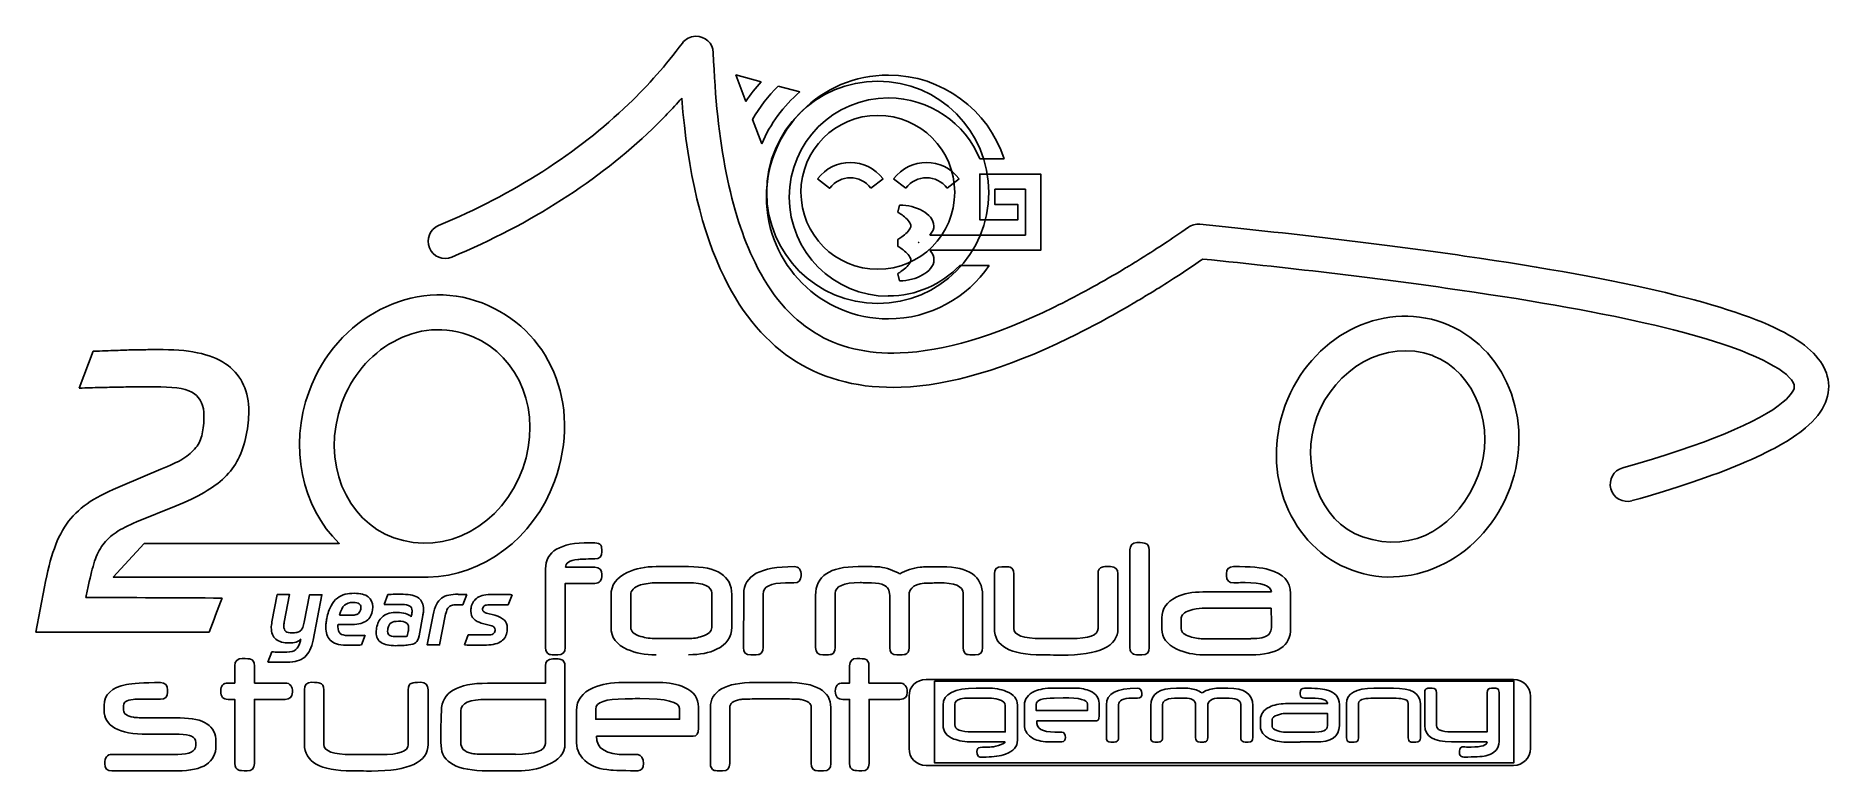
# Model space of a CAD drawing. Extents: x 8 to 143, y 10 to 65.
import ezdxf

# ---------------------------------------------------------------- set-up
doc = ezdxf.new("R2010")
doc.units = 0
doc.layers.get('0').update_dxf_attribs({"linetype": 'CONTINUOUS'})

msp = doc.modelspace()

# ---------------------------------------------------------------- linework, layer by layer
at = {"color": 7}
for points in [[(56.1825, 64.65)], [(60.96, 60.255)], [(94.2825, 50.7825)], [(90.765, 48.4575)], [(114.7125, 46.05), (114.7125, 46.05)], [(46.5525, 31.65)], [(75.1575, 16.6125), (118.8, 16.6125), (118.8, 10.4625), (75.1575, 10.4625)], [(84.75, 12.03)]]:
    msp.add_lwpolyline(points, close=True, dxfattribs=at)
for points in [[(60.96, 60.255), (60.21, 62.25), (62.1225, 61.74)], [(63.3825, 61.4025), (65.025, 60.9675)], [(62.1525, 57.06), (61.4625, 58.8975), (61.4625, 58.8975)], [(80.4225, 55.9275), (78.585, 55.9275)], [(67.2675, 53.73), (66.3525, 54.42)], [(71.2875, 54.42), (70.3725, 53.73)], [(73.005, 53.73), (72.09, 54.42)], [(74.8125, 50.1975), (82.0125, 50.1975), (82.0125, 53.64), (79.7175, 53.64), (79.7175, 52.4925), (81.4425, 52.4925), (81.4425, 51.345), (78.57, 51.345), (78.57, 54.7875), (83.16, 54.7875), (83.16, 49.05), (74.8125, 49.05)], [(77.025, 54.42), (76.11, 53.73)], [(67.275, 53.73), (67.275, 53.73), (67.2675, 53.73)], [(73.0125, 53.73), (73.005, 53.73)], [(72.3975, 51.915), (72.3975, 51.915), (72.54, 52.455)], [(75.12, 50.8725), (75.12, 50.8725), (75.1275, 50.9175)], [(72.3975, 49.35), (72.3975, 49.35), (72.3975, 49.8525), (72.3975, 49.8525)], [(73.95, 49.635), (73.95, 49.635), (73.95, 49.6275)], [(73.98, 49.62), (73.98, 49.6425)], [(77.07, 47.9025), (79.2825, 47.9025)], [(72.54, 46.7475), (72.3975, 47.2875), (72.3975, 47.2875)], [(71.6925, 45.5925), (71.685, 45.6075)], [(10.7625, 38.67), (11.82, 41.445)], [(15.915, 41.565), (17.07, 41.565)], [(16.905, 38.76), (15.2025, 38.76)], [(14.01, 31.3425), (16.9125, 32.5575)], [(18.0675, 29.805), (15.075, 28.59), (15.0825, 28.59)], [(30.33, 26.9775), (30.3375, 26.9775), (15.6525, 26.9775), (13.3275, 24.435), (37.035, 24.435), (37.0425, 24.4275)], [(49.17, 27.03), (49.5825, 27.03)], [(89.88, 19.1325), (89.88, 26.4825)], [(91.335, 26.4825), (91.335, 19.1325), (91.3425, 19.1325)], [(45.8775, 19.125), (45.8775, 25.0575)], [(47.3775, 25.1775), (49.5825, 25.1775)], [(54.195, 25.23), (56.64, 25.23)], [(79.6725, 20.5725), (79.6725, 24.69)], [(81.135, 24.69), (81.135, 20.5725)], [(87.48, 20.5575), (87.48, 24.6975)], [(88.9725, 24.6975), (88.9725, 20.58), (88.98, 20.5725)], [(97.155, 24.54), (97.155, 24.6975)], [(20.55, 20.3025), (7.5, 20.3025), (8.1525, 23.7)], [(25.275, 21.0675), (25.6725, 23.1225), (26.6025, 23.1225), (26.205, 21.0525)], [(27.705, 21.0525), (28.1025, 23.115), (29.04, 23.115), (28.3725, 19.7025)], [(33.7125, 22.365), (34.005, 23.13)], [(34.5375, 23.145), (35.145, 23.145)], [(39.3, 23.145), (39.2925, 23.1375)], [(39.9525, 23.1225), (39.6525, 22.35)], [(41.9025, 23.1375), (42.2625, 23.1375)], [(43.35, 23.115), (43.065, 22.35)], [(49.5825, 23.9625), (47.355, 23.9625), (47.355, 19.1325)], [(50.805, 20.655), (50.805, 23.1)], [(52.29, 23.1), (52.29, 20.655)], [(56.6025, 24.0075), (54.2175, 24.0075)], [(58.395, 20.655), (58.395, 23.22)], [(59.895, 23.1225), (59.895, 20.6625)], [(60.78, 19.14), (60.8025, 23.1825)], [(62.2575, 23.1525), (62.2575, 19.1325)], [(64.5825, 24), (63.9525, 24)], [(66.21, 19.14), (66.21, 23.0625)], [(67.6875, 23.2125), (67.6875, 19.1325)], [(70.41, 24), (70.0575, 24)], [(71.79, 19.1325), (71.79, 23.055)], [(73.245, 23.025), (73.245, 19.125)], [(75.015, 23.9925), (74.7225, 23.9925)], [(77.325, 19.125), (77.325, 23.2275)], [(78.78, 23.055), (78.78, 19.1325), (78.7875, 19.1325)], [(95.37, 23.3175), (100.5525, 23.3175)], [(98.0625, 24.0075), (97.71, 24.0075)], [(101.985, 23.1975), (101.985, 20.5725)], [(31.3725, 22.53), (31.3875, 22.53)], [(35.0625, 22.3725), (34.4175, 22.3725)], [(34.725, 21.78), (34.7025, 21.7725)], [(41.13, 21.99), (41.13, 21.9975)], [(41.43, 21.735), (42.0525, 21.5625)], [(42.045, 22.3575), (41.79, 22.3575)], [(100.5075, 22.0875), (95.325, 22.0875)], [(31.11, 20.8575), (30.2475, 20.8575), (30.2475, 20.88)], [(30.3675, 21.57), (31.1025, 21.57)], [(34.8075, 21.12), (34.8075, 21.1125)], [(35.4525, 19.9875), (35.5275, 20.34)], [(35.76, 21.4575), (35.7825, 21.5625)], [(36.6375, 21.54), (36.3525, 20.0175)], [(38.325, 21.5325), (37.8975, 19.335), (36.9675, 19.335), (37.4025, 21.5925)], [(41.7375, 20.79), (41.04, 20.9775)], [(92.2875, 20.52), (92.2875, 21.3675)], [(93.75, 21.36), (93.75, 20.535)], [(27.4125, 19.635), (27.435, 19.7475), (27.465, 19.755)], [(31.0125, 20.04), (31.38, 20.04)], [(32.295, 20.055), (32.0175, 19.335)], [(39.7725, 19.3275), (40.05, 20.1)], [(41.2275, 19.3125), (40.5225, 19.3125)], [(40.725, 20.0925), (41.295, 20.0925)], [(54.225, 19.8075), (56.61, 19.8075), (56.595, 19.8075)], [(83.2425, 19.8075), (85.4325, 19.8075)], [(95.37, 19.8), (98.9925, 19.8), (98.9925, 19.8075)], [(21.9675, 16.455), (22.4775, 16.455), (22.4775, 17.7525)], [(23.9625, 17.76), (23.9625, 16.4625), (26.265, 16.4625)], [(24.96, 18.045), (25.2525, 18.8025)], [(26.415, 18.03), (25.6875, 18.03)], [(41.505, 16.4475), (45.8625, 16.4475), (45.8625, 17.745)], [(47.34, 17.745), (47.34, 11.8875)], [(68.265, 16.455), (68.775, 16.455), (68.775, 17.7525)], [(70.23, 17.76), (70.23, 16.4625), (72.555, 16.4625)], [(83.8725, 18.585), (83.2425, 18.585)], [(98.9925, 18.585), (95.4075, 18.585), (95.4075, 18.585)], [(51.72, 16.5075), (54.4575, 16.5075)], [(61.6425, 16.5), (64.05, 16.5)], [(74.5275, 16.74), (118.7775, 16.74)], [(16.875, 15.2475), (15.81, 15.2475)], [(17.4075, 15.9375), (17.4075, 15.78)], [(22.4775, 10.4025), (22.4775, 15.2325), (21.9675, 15.2325)], [(26.2575, 15.2325), (23.955, 15.2325), (23.955, 10.4025)], [(27.72, 11.8425), (27.72, 15.96)], [(29.1825, 15.96), (29.1825, 11.8425)], [(35.5275, 11.82), (35.5275, 15.96)], [(37.0275, 15.96), (37.0275, 11.8425), (37.0275, 11.8425)], [(45.8625, 11.9175), (45.8625, 15.2325), (41.4675, 15.2325)], [(64.05, 15.2625), (61.6425, 15.2625)], [(68.775, 10.4025), (68.775, 15.2325), (68.265, 15.2325)], [(72.5625, 15.2325), (70.2375, 15.2325), (70.2375, 10.4025)], [(73.245, 11.535), (73.245, 15.48)], [(77.8425, 15.33), (79.26, 15.33), (79.26, 15.33)], [(79.125, 16.08), (78.315, 16.08)], [(85.7475, 16.0875), (84.09, 16.0875)], [(84.1875, 15.33), (84.855, 15.3525)], [(86.685, 14.88), (86.685, 14.385), (84.6225, 14.385), (84.63, 14.385)], [(87.5625, 13.965), (87.5625, 14.955)], [(90.0525, 15.33), (90.45, 15.33)], [(93.495, 15.33), (94.005, 15.33)], [(96.6525, 15.33), (97.1025, 15.33)], [(104.775, 14.91), (101.6025, 14.91)], [(102.6975, 15.7425), (102.6975, 15.66)], [(103.035, 15.3225), (103.5675, 15.3225)], [(106.1925, 14.91), (106.1925, 12.345)], [(107.0925, 12.345), (107.0925, 14.925)], [(109.7175, 16.0725), (108.24, 16.0725)], [(108.255, 15.315), (109.71, 15.315)], [(110.8425, 14.925), (110.8425, 12.345)], [(111.75, 12.345), (111.75, 14.925), (111.75, 14.9325)], [(112.08, 15.7425), (112.08, 13.26)], [(112.965, 13.26), (112.965, 15.7425)], [(116.775, 15.7425), (116.775, 12.7875), (114.09, 12.7875)], [(117.675, 12.0675), (117.675, 15.735), (117.6825, 15.7425)], [(120.0375, 15.48), (120.0375, 11.535)], [(12.6375, 14.43), (12.6375, 14.7825)], [(14.1, 14.775), (14.1, 14.4225)], [(15.9375, 13.83), (18.36, 13.83)], [(39.495, 14.3625), (39.495, 12)], [(48.21, 11.955), (48.21, 14.4)], [(49.6575, 14.505), (49.6575, 13.7325), (55.965, 13.7325), (55.965, 13.7325)], [(55.965, 13.7325), (55.965, 14.5425)], [(57.39, 14.655), (57.39, 13.0575)], [(58.29, 10.395), (58.29, 14.61)], [(59.745, 14.6175), (59.745, 10.4025)], [(65.88, 10.395), (65.88, 14.6325)], [(67.3575, 14.61), (67.3575, 10.395), (67.3575, 10.4025)], [(75.81, 14.805), (75.81, 13.29)], [(76.695, 13.32), (76.695, 14.835)], [(80.4975, 14.76), (80.4975, 12.7875), (78.015, 12.7875)], [(81.4125, 12.15), (81.4125, 14.79)], [(81.9375, 14.7975), (81.9375, 13.2975)], [(84.63, 14.385), (82.83, 14.385), (82.83, 14.8575)], [(82.8675, 13.6125), (87.36, 13.6125)], [(88.11, 14.82), (88.11, 12.3525)], [(89.025, 12.3525), (89.025, 14.82)], [(91.4475, 14.76), (91.4475, 12.3525)], [(92.3325, 12.3525), (92.3325, 14.835)], [(94.83, 14.7375), (94.83, 12.3525)], [(95.745, 12.3525), (95.745, 14.7375)], [(98.2275, 14.8575), (98.2275, 12.3525)], [(99.135, 12.3525), (99.135, 14.76), (99.135, 14.76)], [(99.7125, 13.71), (99.7125, 13.1775)], [(100.5975, 13.2), (100.5975, 13.71)], [(101.565, 14.1675), (104.76, 14.1675), (104.76, 13.44)], [(105.6525, 13.245), (105.6525, 14.8425)], [(18.2925, 12.6), (15.9075, 12.6)], [(57, 12.45), (49.725, 12.45)], [(84.765, 12.765), (84.465, 12.765), (84.225, 12.765)], [(102.6825, 12.765), (101.6025, 12.765)], [(103.815, 12.7725), (102.69, 12.7725)], [(13.215, 11.0925), (18.18, 11.0925)], [(19.5375, 11.76), (19.5375, 11.9925)], [(21.06, 12.0375), (21.06, 11.745), (21.06, 11.76)], [(31.29, 11.07), (33.48, 11.07)], [(41.505, 11.1), (43.6125, 11.1), (43.6125, 11.0925)], [(51.9525, 11.07), (52.8225, 11.07)], [(78.0375, 12.03), (80.4825, 12.03), (80.4825, 12.0375)], [(101.625, 12.015), (102.705, 12.015), (102.6975, 12.0225)], [(102.6975, 12.0225), (103.8225, 12.0225)], [(114.09, 12.0375), (116.775, 12.0375)], [(18.165, 9.8475), (13.215, 9.8475)], [(31.92, 9.855), (31.29, 9.855)], [(43.755, 9.84), (41.5275, 9.84), (41.52, 9.8475)], [(118.7775, 10.2525), (74.5275, 10.2525)]]:
    msp.add_lwpolyline(points, dxfattribs=at)
for points in [[(56.1825, 64.65), (56.4075, 64.95), (56.7675, 65.1525), (57.1725, 65.1675)], [(57.1725, 65.1675), (57.885, 65.19), (58.4775, 64.635), (58.5075, 63.9225)], [(54.2625, 62.28), (54.915, 63.0225), (55.56, 63.81), (56.1825, 64.65)], [(58.5075, 63.9225), (58.755, 57.1425), (59.805, 51.87), (61.65, 48.12)], [(52.1325, 60.06), (52.89, 60.7875), (53.595, 61.5225), (54.2625, 62.28)], [(62.5125, 53.0625), (62.5125, 58.1325), (66.6225, 62.2425), (71.6925, 62.2425)], [(71.6925, 62.2425), (75.7575, 62.2425), (79.215, 59.595), (80.4225, 55.9275)], [(62.1225, 61.74), (61.7025, 61.275), (61.3125, 60.78), (60.96, 60.255)], [(61.4625, 58.8975), (61.9875, 59.82), (62.6325, 60.66), (63.3825, 61.4025)], [(65.025, 60.9675), (63.7875, 59.9175), (62.7975, 58.5825), (62.1525, 57.06)], [(62.5275, 53.4075), (62.5275, 58.035), (66.27, 61.7775), (70.8975, 61.7775)], [(70.8975, 61.7775), (75.525, 61.7775), (79.26, 58.0275), (79.26, 53.4075)], [(37.8225, 50.91), (43.515, 53.3025), (48.285, 56.355), (52.1325, 60.06)], [(56.13, 60.495), (55.4175, 59.6925), (54.6825, 58.9275), (53.9175, 58.1925)], [(59.34, 46.9875), (57.66, 50.4075), (56.5875, 54.915), (56.13, 60.495)], [(71.6925, 60.5175), (67.575, 60.5175), (64.23, 57.18), (64.23, 53.055)], [(78.585, 55.9275), (77.46, 58.6275), (74.7975, 60.5175), (71.6925, 60.5175)], [(53.9175, 58.1925), (49.845, 54.2775), (44.805, 51.0525), (38.82, 48.5325)], [(70.8975, 59.205), (67.695, 59.205), (65.1075, 56.61), (65.1075, 53.415)], [(76.6875, 53.415), (76.6875, 56.6175), (74.0925, 59.205), (70.8975, 59.205)], [(66.3525, 54.42), (67.59, 56.07), (70.0575, 56.07), (71.2875, 54.42)], [(72.09, 54.42), (73.3275, 56.07), (75.795, 56.07), (77.025, 54.42)], [(70.3725, 53.73), (69.6, 54.765), (68.0475, 54.765), (67.275, 53.73)], [(76.11, 53.73), (75.3375, 54.765), (73.785, 54.765), (73.0125, 53.73)], [(71.6925, 43.8825), (66.6225, 43.8825), (62.5125, 47.9925), (62.5125, 53.0625)], [(70.8975, 45.0375), (66.2775, 45.0375), (62.5275, 48.78), (62.5275, 53.4075)], [(64.23, 53.055), (64.23, 48.93), (67.5675, 45.5925), (71.6925, 45.5925)], [(65.1075, 53.415), (65.1075, 50.22), (67.7025, 47.6175), (70.8975, 47.6175)], [(70.8975, 47.6175), (74.0925, 47.6175), (76.6875, 50.2125), (76.6875, 53.415)], [(79.26, 53.4075), (79.26, 48.7875), (75.5175, 45.0375), (70.8975, 45.0375)], [(72.4275, 51.9), (72.4125, 51.9), (72.405, 51.915), (72.3975, 51.915)], [(72.5475, 51.825), (72.495, 51.855), (72.4575, 51.885), (72.4275, 51.9)], [(72.54, 52.455), (73.1625, 52.455), (73.785, 52.2825), (74.2575, 52.0125)], [(72.915, 51.555), (72.78, 51.6675), (72.6525, 51.7575), (72.5475, 51.825)], [(73.26, 51.195), (73.17, 51.3225), (73.05, 51.4425), (72.915, 51.555)], [(74.2575, 52.0125), (74.4975, 51.8775), (74.7075, 51.72), (74.8575, 51.5325)], [(74.8575, 51.5325), (75.015, 51.3525), (75.12, 51.12), (75.12, 50.8725)], [(37.1325, 49.2225), (36.855, 49.8825), (37.1625, 50.6325), (37.8225, 50.91)], [(72.5475, 49.95), (72.645, 50.0175), (72.78, 50.115), (72.915, 50.22)], [(72.915, 50.22), (73.05, 50.325), (73.17, 50.46), (73.26, 50.58)], [(73.3875, 50.8875), (73.3875, 50.9625), (73.35, 51.0675), (73.26, 51.195)], [(73.26, 50.58), (73.35, 50.7075), (73.3875, 50.8125), (73.3875, 50.8875)], [(74.865, 50.2575), (74.85, 50.235), (74.8275, 50.22), (74.8125, 50.1975)], [(75.1275, 50.9175), (75.1275, 50.67), (75.015, 50.445), (74.865, 50.2575)], [(92.49, 49.56), (93.03, 49.9125), (93.6225, 50.3175), (94.2825, 50.7825)], [(94.2825, 50.7825), (94.53, 50.955), (94.83, 51.045), (95.1525, 51.0075)], [(95.1525, 51.0075), (99.0225, 50.6175), (102.5775, 50.2275), (105.8025, 49.845)], [(38.82, 48.5325), (38.1675, 48.255), (37.41, 48.5625), (37.1325, 49.2225)], [(72.3975, 49.8525), (72.3975, 49.8525), (72.4125, 49.8675), (72.4275, 49.875)], [(72.4275, 49.335), (72.4125, 49.335), (72.405, 49.35), (72.3975, 49.35)], [(72.4275, 49.875), (72.4575, 49.89), (72.5025, 49.92), (72.5475, 49.95)], [(72.5475, 49.26), (72.495, 49.29), (72.4575, 49.32), (72.4275, 49.335)], [(72.915, 48.99), (72.78, 49.1025), (72.6525, 49.1925), (72.5475, 49.26)], [(73.26, 48.63), (73.17, 48.7575), (73.05, 48.8775), (72.915, 48.99)], [(73.98, 49.6425), (73.98, 49.6425), (73.965, 49.6425), (73.95, 49.635)], [(73.95, 49.6275), (73.95, 49.6275), (73.965, 49.6275), (73.98, 49.62)], [(74.8125, 49.05), (74.8125, 49.05), (74.85, 49.0125), (74.865, 48.99)], [(74.865, 48.99), (75.0225, 48.81), (75.1275, 48.5775), (75.1275, 48.33)], [(90.765, 48.4575), (91.4025, 48.855), (91.9875, 49.23), (92.49, 49.56)], [(105.8025, 49.845), (109.125, 49.4475), (112.215, 49.035), (115.0875, 48.615)], [(61.65, 48.12), (62.82, 45.735), (64.3125, 43.98), (66.1275, 42.855)], [(71.685, 45.6075), (73.8, 45.6075), (75.7125, 46.4925), (77.07, 47.9025)], [(79.2825, 47.9025), (77.6325, 45.48), (74.8425, 43.8825), (71.6925, 43.8825)], [(72.4275, 47.31), (72.4575, 47.325), (72.5025, 47.355), (72.5475, 47.385)], [(72.5475, 47.385), (72.645, 47.4525), (72.78, 47.55), (72.915, 47.655)], [(72.915, 47.655), (73.05, 47.76), (73.17, 47.895), (73.26, 48.015)], [(73.3875, 48.3225), (73.3875, 48.3975), (73.35, 48.5025), (73.26, 48.63)], [(73.26, 48.015), (73.35, 48.1425), (73.3875, 48.2475), (73.3875, 48.3225)], [(74.865, 47.67), (74.7075, 47.4825), (74.505, 47.325), (74.265, 47.19)], [(75.1275, 48.33), (75.1275, 48.0825), (75.015, 47.8575), (74.865, 47.67)], [(88.8375, 47.2875), (89.1825, 47.49), (89.4975, 47.6775), (89.775, 47.8425)], [(89.775, 47.8425), (89.925, 47.9325), (90.225, 48.12), (90.6825, 48.405)], [(90.6825, 48.405), (90.7125, 48.42), (90.7425, 48.4425), (90.765, 48.4575)], [(93.9075, 47.4), (93.2175, 46.9425), (92.6175, 46.56), (92.0925, 46.23)], [(95.3775, 48.39), (94.92, 48.075), (94.425, 47.745), (93.9075, 47.4)], [(105.5025, 47.2725), (102.24, 47.6625), (98.865, 48.0375), (95.3775, 48.39)], [(115.0875, 48.615), (127.2225, 46.8675), (135.2475, 44.94), (139.1775, 42.8475)], [(41.0925, 45.0825), (35.985, 47.07), (30.1125, 43.9875), (28.065, 38.4225)], [(64.77, 40.6575), (62.5425, 42.045), (60.735, 44.1525), (59.34, 46.9875)], [(72.3975, 47.2875), (72.3975, 47.2875), (72.4125, 47.3025), (72.4275, 47.31)], [(74.265, 47.19), (73.785, 46.9275), (73.17, 46.7475), (72.54, 46.7475)], [(84.225, 44.7975), (85.7325, 45.5325), (87.27, 46.365), (88.8375, 47.2875)], [(92.0475, 46.2075), (91.8675, 46.095), (91.56, 45.9075), (91.11, 45.6375)], [(92.0925, 46.23), (92.0775, 46.23), (92.07, 46.215), (92.0475, 46.2075)], [(114.7125, 46.05), (111.885, 46.47), (108.81, 46.875), (105.5025, 47.2725)], [(137.9625, 40.56), (134.31, 42.5175), (126.555, 44.3475), (114.7125, 46.05)], [(46.5525, 31.65), (48.6975, 37.5825), (46.095, 43.14), (41.0925, 45.0825)], [(72.57, 41.3175), (75.84, 41.4375), (79.6875, 42.5775), (84.1275, 44.745)], [(84.1275, 44.745), (84.1575, 44.7675), (84.1875, 44.7825), (84.225, 44.7975)], [(90.1425, 45.06), (88.4625, 44.07), (86.8725, 43.2075), (85.3575, 42.4725)], [(91.11, 45.6375), (90.75, 45.42), (90.4275, 45.225), (90.1425, 45.06)], [(101.58, 37.38), (103.47, 42.525), (108.795, 45.3), (113.4675, 43.5825)], [(30.54, 37.5675), (31.9275, 41.4375), (36.1875, 44.31), (40.4325, 42.525)], [(113.4675, 43.5825), (118.14, 41.865), (120.3975, 36.3), (118.5075, 31.155)], [(40.425, 42.5325), (43.9275, 41.0625), (45.645, 36.81), (44.1675, 32.625)], [(66.1275, 42.855), (67.9275, 41.7375), (70.0725, 41.2275), (72.57, 41.3175)], [(85.26, 42.4275), (80.4975, 40.1025), (76.2975, 38.8725), (72.6675, 38.7375)], [(85.3575, 42.4725), (85.3275, 42.4575), (85.29, 42.4425), (85.26, 42.4275)], [(112.68, 41.115), (109.1175, 42.4425), (105.2775, 40.0725), (103.965, 36.51)], [(139.1775, 42.8475), (141, 41.8725), (142.0725, 40.785), (142.395, 39.5775)], [(11.82, 41.445), (12.465, 41.4675), (13.0275, 41.49), (13.5075, 41.505)], [(13.5075, 41.505), (13.9875, 41.5275), (14.415, 41.5425), (14.805, 41.55)], [(14.805, 41.55), (15.1875, 41.5575), (15.555, 41.565), (15.915, 41.565)], [(17.07, 41.565), (19.2975, 41.565), (20.925, 41.1675), (21.9675, 40.365)], [(72.6675, 38.7375), (69.645, 38.625), (67.0125, 39.27), (64.77, 40.6575)], [(116.1, 32.0775), (117.48, 35.61), (115.9125, 39.9075), (112.68, 41.1075)], [(21.9675, 40.365), (23.01, 39.5625), (23.5275, 38.415), (23.5275, 36.915)], [(139.8975, 38.91), (139.77, 39.39), (139.125, 39.945), (137.9625, 40.56)], [(142.395, 39.5775), (142.755, 38.2125), (142.2075, 36.9075), (140.745, 35.67)], [(12.3225, 38.715), (11.8425, 38.7075), (11.325, 38.685), (10.7625, 38.67)], [(13.74, 38.745), (13.275, 38.7375), (12.8025, 38.7225), (12.3225, 38.715)], [(15.2025, 38.76), (14.6925, 38.76), (14.205, 38.76), (13.74, 38.745)], [(19.4325, 38.2425), (18.9525, 38.5875), (18.1125, 38.76), (16.905, 38.76)], [(20.1525, 36.5775), (20.1525, 37.35), (19.9125, 37.905), (19.4325, 38.2425)], [(28.065, 38.4225), (26.5275, 34.2375), (27.5325, 29.715), (30.33, 26.9775)], [(139.0725, 37.6275), (139.71, 38.1675), (139.98, 38.595), (139.8975, 38.91)], [(20.025, 35.22), (20.1075, 35.6025), (20.1525, 36.06), (20.1525, 36.5775)], [(23.5275, 36.915), (23.5275, 36.3525), (23.4675, 35.76), (23.34, 35.1375)], [(34.44, 27.405), (30.87, 28.7025), (28.9275, 33.0825), (30.54, 37.5675)], [(106.62, 24.9525), (101.9475, 26.67), (99.69, 32.235), (101.58, 37.38)], [(126.99, 32.67), (133.2225, 34.4325), (137.25, 36.09), (139.0725, 37.6275)], [(19.545, 34.1925), (19.785, 34.4925), (19.9425, 34.8375), (20.025, 35.22)], [(103.965, 36.51), (102.6525, 32.9475), (104.13, 28.5975), (107.385, 27.4725)], [(140.745, 35.67), (138.6375, 33.885), (134.2875, 32.0625), (127.695, 30.195)], [(18.5625, 33.3525), (18.975, 33.615), (19.305, 33.8925), (19.545, 34.1925)], [(23.34, 35.1375), (23.1975, 34.455), (22.995, 33.8475), (22.7325, 33.33)], [(16.9125, 32.5575), (17.595, 32.8275), (18.15, 33.09), (18.5625, 33.3525)], [(22.7325, 33.33), (22.47, 32.8125), (22.1325, 32.3475), (21.705, 31.9425)], [(44.1675, 32.625), (42.6525, 28.335), (38.34, 25.9875), (34.44, 27.405)], [(126.0975, 31.08), (125.9025, 31.77), (126.3, 32.4825), (126.99, 32.67)], [(11.595, 30.1275), (12.2475, 30.54), (13.0575, 30.945), (14.01, 31.3425)], [(21.705, 31.9425), (21.2775, 31.5375), (20.7675, 31.1625), (20.175, 30.8175)], [(37.0425, 24.4275), (41.1225, 24.5325), (44.985, 27.3375), (46.5525, 31.65)], [(118.5075, 31.155), (116.6175, 26.01), (111.2925, 23.235), (106.62, 24.9525)], [(107.385, 27.4725), (111.3525, 26.1075), (114.6375, 28.3425), (116.1, 32.0775)], [(9.96, 28.6425), (10.395, 29.2125), (10.9425, 29.7075), (11.595, 30.1275)], [(20.175, 30.8175), (19.5825, 30.4725), (18.8775, 30.135), (18.0675, 29.805)], [(127.6875, 30.1875), (127.005, 29.9925), (126.2925, 30.39), (126.0975, 31.08)], [(8.8875, 26.6025), (9.165, 27.39), (9.525, 28.0725), (9.96, 28.6425)], [(15.0825, 28.59), (14.46, 28.3425), (13.9425, 28.08), (13.5375, 27.81)], [(13.5375, 27.81), (13.1325, 27.54), (12.8025, 27.225), (12.54, 26.8725)], [(8.1525, 23.7), (8.3625, 24.84), (8.6025, 25.8075), (8.8875, 26.6025)], [(12.54, 26.8725), (12.2775, 26.52), (12.075, 26.1), (11.9175, 25.6275)], [(45.8775, 25.0575), (45.8775, 26.3775), (46.98, 27.03), (49.17, 27.03)], [(48.3, 25.77), (47.67, 25.6875), (47.3775, 25.4925), (47.3775, 25.1775)], [(49.5825, 25.8075), (48.8925, 25.8075), (48.48, 25.785), (48.3, 25.77)], [(49.5825, 27.03), (49.8, 27.0075), (49.9575, 26.9475), (50.04, 26.835)], [(50.115, 26.3625), (50.115, 25.9875), (49.9425, 25.8075), (49.5825, 25.8075)], [(50.04, 26.835), (50.1, 26.7375), (50.115, 26.58), (50.115, 26.3625)], [(89.88, 26.4825), (89.88, 26.8575), (90.06, 27.0375), (90.4125, 27.0375)], [(90.4125, 27.0375), (90.765, 27.0375), (90.9675, 27.015), (91.0425, 26.9775)], [(91.0425, 26.9775), (91.2375, 26.9175), (91.335, 26.76), (91.335, 26.4825)], [(11.9175, 25.6275), (11.76, 25.1475), (11.61, 24.555), (11.4675, 23.85)], [(49.5825, 25.1775), (49.935, 25.1775), (50.115, 24.9975), (50.115, 24.6225)], [(50.115, 24.63), (50.115, 24.1725), (49.9425, 23.9625), (49.5825, 23.9625)], [(50.805, 23.1), (50.805, 23.8275), (51.2175, 24.3975), (52.0275, 24.795)], [(52.0275, 24.795), (52.6575, 25.0875), (53.385, 25.23), (54.195, 25.23)], [(56.64, 25.23), (58.8075, 25.23), (59.895, 24.54), (59.895, 23.1225)], [(60.8025, 23.1825), (60.8025, 24.5625), (62.0625, 25.23), (64.59, 25.23)], [(65.115, 24.5325), (65.115, 24.18), (64.935, 24), (64.5825, 24)], [(64.59, 25.23), (64.9425, 25.23), (65.1225, 25.0125), (65.1225, 24.54)], [(66.21, 23.0625), (66.21, 24.5175), (67.275, 25.23), (69.405, 25.23)], [(69.405, 25.23), (70.29, 25.23), (70.845, 25.23), (71.04, 25.2075)], [(71.04, 25.2075), (71.5725, 25.1325), (72.0675, 24.9525), (72.555, 24.675)], [(72.555, 24.675), (73.0125, 24.9525), (73.5225, 25.11), (74.0925, 25.185)], [(74.0925, 25.185), (74.3475, 25.2225), (74.9025, 25.2225), (75.7275, 25.2225)], [(75.7275, 25.2225), (77.76, 25.2225), (78.78, 24.51), (78.78, 23.055)], [(79.6725, 24.69), (79.6725, 25.0425), (79.8525, 25.2225), (80.2275, 25.2225)], [(80.2275, 25.2225), (80.565, 25.2225), (80.76, 25.2225), (80.8575, 25.185)], [(80.8575, 25.185), (81.0375, 25.125), (81.135, 24.9675), (81.135, 24.69)], [(87.48, 24.6975), (87.48, 24.975), (87.5775, 25.1325), (87.795, 25.1925)], [(87.795, 25.1925), (87.855, 25.23), (88.0725, 25.23), (88.425, 25.23)], [(88.425, 25.23), (88.7775, 25.23), (88.9725, 25.05), (88.9725, 24.6975)], [(97.155, 24.6975), (97.155, 25.05), (97.335, 25.23), (97.6875, 25.23)], [(97.71, 24.0075), (97.335, 24.0075), (97.155, 24.1875), (97.155, 24.54)], [(97.6875, 25.23), (98.9325, 25.23), (99.8175, 25.17), (100.365, 24.99)], [(100.365, 24.99), (101.43, 24.6975), (101.985, 24.105), (101.985, 23.1975)], [(11.4675, 23.85), (11.4, 23.535), (11.325, 23.22), (11.2575, 22.9125)], [(30.2025, 22.86), (30.3825, 22.995), (30.5775, 23.0925), (30.795, 23.145)], [(30.795, 23.145), (31.0125, 23.1975), (31.23, 23.22), (31.455, 23.22)], [(31.455, 23.22), (31.9425, 23.22), (32.3025, 23.13), (32.5275, 22.95)], [(34.005, 23.13), (34.1625, 23.1375), (34.335, 23.145), (34.5375, 23.145)], [(35.145, 23.145), (35.685, 23.145), (36.075, 23.0475), (36.3225, 22.86)], [(38.0475, 22.8525), (38.1975, 22.965), (38.3775, 23.04), (38.5875, 23.085)], [(38.5875, 23.085), (38.7975, 23.13), (39.03, 23.145), (39.3, 23.145)], [(39.2925, 23.1375), (39.435, 23.1375), (39.5625, 23.1375), (39.6825, 23.1375)], [(39.6825, 23.1375), (39.8025, 23.1375), (39.8925, 23.13), (39.9525, 23.1225)], [(40.7625, 22.8975), (41.0175, 23.055), (41.4, 23.1375), (41.9025, 23.1375)], [(42.2625, 23.1375), (42.3675, 23.1375), (42.48, 23.1375), (42.585, 23.1375)], [(42.585, 23.1375), (42.6975, 23.1375), (42.81, 23.1375), (42.93, 23.13)], [(42.93, 23.13), (43.05, 23.13), (43.1925, 23.1225), (43.35, 23.115)], [(53.0175, 23.85), (52.5225, 23.67), (52.29, 23.4375), (52.29, 23.1)], [(54.2175, 24.0075), (53.7825, 24.0075), (53.3925, 23.9475), (53.0175, 23.85)], [(58.395, 23.22), (58.395, 23.7525), (57.8025, 24.0075), (56.6025, 24.0075)], [(63.9525, 24), (62.8275, 24), (62.2575, 23.7225), (62.2575, 23.1525)], [(69.5625, 24.0225), (68.3025, 24.0225), (67.6875, 23.745), (67.6875, 23.2125)], [(70.0575, 24), (69.8625, 24.0225), (69.705, 24.0225), (69.5625, 24.0225)], [(71.355, 23.8425), (71.175, 23.94), (70.845, 24), (70.41, 24)], [(71.79, 23.055), (71.79, 23.4525), (71.6325, 23.7075), (71.355, 23.8425)], [(74.7225, 23.9925), (73.74, 23.9925), (73.245, 23.6775), (73.245, 23.025)], [(75.45, 24.015), (75.33, 24.015), (75.195, 24.015), (75.015, 23.9925)], [(77.325, 23.2275), (77.325, 23.76), (76.695, 24.015), (75.45, 24.015)], [(93.375, 22.9275), (93.93, 23.205), (94.5975, 23.3175), (95.37, 23.3175)], [(98.5575, 24.03), (98.4225, 24.03), (98.265, 24.03), (98.0625, 24.0075)], [(100.5525, 23.3175), (100.47, 23.79), (99.8025, 24.03), (98.5575, 24.03)], [(11.2575, 22.9125), (14.6775, 22.8975), (18.0975, 22.875), (21.5175, 22.86)], [(21.5175, 22.86), (21.195, 22.005), (20.8725, 21.1575), (20.55, 20.3025)], [(29.4, 21.3225), (29.475, 21.72), (29.5875, 22.035), (29.7225, 22.2825)], [(29.7225, 22.2825), (29.8575, 22.53), (30.0225, 22.725), (30.2025, 22.86)], [(30.7275, 22.32), (30.5775, 22.185), (30.4575, 21.93), (30.3675, 21.57)], [(31.3875, 22.53), (31.1025, 22.53), (30.885, 22.4625), (30.7275, 22.32)], [(31.8375, 22.4325), (31.7475, 22.5), (31.5975, 22.53), (31.3725, 22.53)], [(31.47, 21.585), (31.5675, 21.6), (31.65, 21.6225), (31.71, 21.6525)], [(31.71, 21.6525), (31.77, 21.6825), (31.815, 21.7275), (31.8525, 21.7725)], [(31.9725, 22.1625), (31.9725, 22.275), (31.9275, 22.365), (31.8375, 22.4325)], [(31.8525, 21.7725), (31.89, 21.8175), (31.9125, 21.885), (31.9425, 21.9525)], [(31.9425, 21.9525), (31.9575, 21.9975), (31.965, 22.035), (31.9725, 22.0725)], [(31.9725, 22.0725), (31.9725, 22.11), (31.9725, 22.1325), (31.9725, 22.1625)], [(32.82, 21.84), (32.745, 21.495), (32.5725, 21.2475), (32.31, 21.09)], [(32.5275, 22.95), (32.7525, 22.77), (32.865, 22.5225), (32.865, 22.2075)], [(32.865, 22.2075), (32.865, 22.095), (32.85, 21.975), (32.82, 21.84)], [(33.6525, 21.5025), (33.8925, 21.69), (34.2525, 21.78), (34.725, 21.78)], [(34.095, 22.3725), (33.9825, 22.3725), (33.855, 22.3725), (33.7125, 22.365)], [(34.4175, 22.3725), (34.3125, 22.3725), (34.2075, 22.3725), (34.095, 22.3725)], [(34.7025, 21.7725), (34.9425, 21.7725), (35.145, 21.75), (35.325, 21.6975)], [(35.655, 22.26), (35.535, 22.335), (35.34, 22.3725), (35.0625, 22.3725)], [(35.325, 21.6975), (35.4975, 21.6525), (35.6475, 21.57), (35.76, 21.4575)], [(35.8275, 21.9), (35.8275, 22.065), (35.7675, 22.185), (35.655, 22.26)], [(35.7825, 21.5625), (35.79, 21.615), (35.805, 21.675), (35.8125, 21.7425)], [(35.8125, 21.7425), (35.82, 21.81), (35.8275, 21.8625), (35.8275, 21.9)], [(36.3225, 22.86), (36.5625, 22.665), (36.69, 22.3875), (36.69, 22.0125)], [(36.675, 21.7875), (36.66, 21.7125), (36.6525, 21.63), (36.6375, 21.54)], [(36.69, 22.0125), (36.69, 21.9375), (36.69, 21.8625), (36.675, 21.7875)], [(37.4025, 21.5925), (37.4625, 21.915), (37.5525, 22.1775), (37.6575, 22.38)], [(37.6575, 22.38), (37.7625, 22.5825), (37.89, 22.74), (38.0475, 22.8525)], [(38.445, 21.945), (38.4, 21.84), (38.3625, 21.6975), (38.325, 21.5325)], [(38.61, 22.2), (38.5425, 22.14), (38.4825, 22.05), (38.445, 21.945)], [(38.8725, 22.3275), (38.7675, 22.305), (38.6775, 22.26), (38.61, 22.2)], [(39.27, 22.3575), (39.1125, 22.3575), (38.985, 22.35), (38.8725, 22.3275)], [(39.45, 22.3575), (39.39, 22.3575), (39.3225, 22.3575), (39.27, 22.3575)], [(39.6525, 22.35), (39.5775, 22.35), (39.51, 22.3575), (39.45, 22.3575)], [(40.26, 22.02), (40.26, 22.0725), (40.275, 22.125), (40.2825, 22.1775)], [(40.26, 21.8775), (40.26, 21.9225), (40.26, 21.9675), (40.26, 22.02)], [(40.47, 21.285), (40.3275, 21.42), (40.26, 21.6225), (40.26, 21.8775)], [(40.2825, 22.1775), (40.3425, 22.5), (40.5075, 22.74), (40.7625, 22.8975)], [(41.16, 22.1325), (41.1375, 22.0875), (41.13, 22.035), (41.13, 21.99)], [(41.13, 21.9975), (41.13, 21.93), (41.1525, 21.8775), (41.205, 21.84)], [(41.355, 22.32), (41.265, 22.2975), (41.1975, 22.23), (41.16, 22.1325)], [(41.205, 21.84), (41.25, 21.8025), (41.3325, 21.765), (41.43, 21.735)], [(41.79, 22.3575), (41.5875, 22.3575), (41.445, 22.3425), (41.355, 22.32)], [(42.3075, 22.3575), (42.21, 22.3575), (42.1275, 22.3575), (42.045, 22.3575)], [(42.63, 22.3575), (42.51, 22.3575), (42.405, 22.3575), (42.3075, 22.3575)], [(43.065, 22.35), (42.8925, 22.35), (42.75, 22.3575), (42.63, 22.3575)], [(92.2875, 21.3675), (92.2875, 22.0575), (92.64, 22.5675), (93.375, 22.9275)], [(94.38, 21.93), (93.9675, 21.795), (93.75, 21.5925), (93.75, 21.36)], [(95.325, 22.0875), (95.01, 22.0875), (94.71, 22.0275), (94.38, 21.93)], [(100.53, 21.4575), (100.53, 21.7125), (100.5075, 21.915), (100.5075, 22.0875)], [(25.2225, 20.6325), (25.2225, 20.685), (25.2225, 20.7525), (25.2375, 20.8275)], [(25.575, 19.7625), (25.3425, 19.95), (25.2225, 20.2425), (25.2225, 20.6325)], [(25.2375, 20.8275), (25.245, 20.9025), (25.26, 20.985), (25.275, 21.0675)], [(26.205, 21.0525), (26.1825, 20.9325), (26.1675, 20.835), (26.1675, 20.7675)], [(26.1675, 20.7675), (26.1675, 20.565), (26.22, 20.43), (26.3175, 20.355)], [(26.3175, 20.355), (26.4225, 20.28), (26.5725, 20.235), (26.775, 20.235)], [(27.1575, 20.2725), (27.2625, 20.3025), (27.3525, 20.34), (27.42, 20.4)], [(27.42, 20.4), (27.4875, 20.46), (27.5475, 20.5425), (27.5925, 20.655)], [(27.5925, 20.655), (27.6375, 20.76), (27.675, 20.895), (27.705, 21.0525)], [(29.3325, 20.655), (29.3325, 20.76), (29.3325, 20.8725), (29.3475, 20.9775)], [(29.4075, 20.115), (29.355, 20.28), (29.3325, 20.46), (29.3325, 20.655)], [(29.3475, 20.9775), (29.3625, 21.09), (29.3775, 21.2025), (29.4, 21.3225)], [(30.2475, 20.88), (30.2475, 20.88), (30.24, 20.8125), (30.24, 20.7825)], [(30.24, 20.7825), (30.24, 20.7525), (30.24, 20.73), (30.24, 20.7)], [(30.24, 20.7), (30.24, 20.475), (30.3, 20.3025), (30.4125, 20.1975)], [(31.1025, 21.57), (31.245, 21.57), (31.3725, 21.57), (31.47, 21.585)], [(32.31, 21.09), (32.0475, 20.9325), (31.6425, 20.8575), (31.11, 20.8575)], [(33.1275, 20.2725), (33.1275, 20.43), (33.1425, 20.58), (33.18, 20.73)], [(33.18, 20.73), (33.255, 21.06), (33.4125, 21.315), (33.6525, 21.5025)], [(34.005, 20.5725), (33.99, 20.49), (33.9825, 20.4225), (33.9825, 20.37)], [(33.9825, 20.37), (33.9825, 20.1975), (34.0425, 20.085), (34.1625, 20.0325)], [(34.245, 20.9925), (34.125, 20.9175), (34.0425, 20.775), (34.005, 20.5725)], [(34.8075, 21.1125), (34.5525, 21.1125), (34.365, 21.075), (34.245, 20.9925)], [(35.3775, 21.0075), (35.2575, 21.0825), (35.07, 21.12), (34.8075, 21.12)], [(35.5575, 20.64), (35.5575, 20.8125), (35.4975, 20.9325), (35.3775, 21.0075)], [(35.5275, 20.34), (35.5425, 20.4), (35.55, 20.46), (35.5575, 20.5125)], [(35.5575, 20.5125), (35.5575, 20.565), (35.5575, 20.61), (35.5575, 20.64)], [(41.04, 20.9775), (40.8, 21.045), (40.6125, 21.15), (40.47, 21.285)], [(42, 20.6625), (41.9475, 20.715), (41.8575, 20.7525), (41.7375, 20.79)], [(41.9925, 20.205), (42.0225, 20.2425), (42.045, 20.295), (42.06, 20.355)], [(42.075, 20.475), (42.075, 20.55), (42.0525, 20.61), (42, 20.6625)], [(42.0525, 21.5625), (42.3825, 21.465), (42.6225, 21.345), (42.7725, 21.2025)], [(42.06, 20.355), (42.0675, 20.3925), (42.075, 20.43), (42.075, 20.475)], [(42.7725, 21.2025), (42.9225, 21.06), (42.9975, 20.865), (42.9975, 20.6175)], [(42.9975, 20.6175), (42.9975, 20.52), (42.9825, 20.4), (42.96, 20.265)], [(52.0275, 18.9975), (51.2175, 19.35), (50.805, 19.905), (50.805, 20.655)], [(52.29, 20.655), (52.29, 20.34), (52.545, 20.1), (53.0625, 19.965)], [(57.6825, 19.9875), (58.155, 20.145), (58.395, 20.3625), (58.395, 20.655)], [(59.895, 20.6625), (59.895, 19.9125), (59.52, 19.3575), (58.755, 19.005)], [(83.2425, 18.585), (80.8575, 18.585), (79.6725, 19.2375), (79.6725, 20.5725)], [(81.135, 20.5725), (81.135, 20.0625), (81.8475, 19.8075), (83.2425, 19.8075)], [(88.98, 20.5725), (88.98, 19.23), (87.5625, 18.5625), (84.72, 18.5625)], [(85.4325, 19.8075), (86.8125, 19.8075), (87.48, 20.0625), (87.48, 20.5575)], [(93.4125, 19.02), (92.6625, 19.395), (92.2875, 19.8825), (92.2875, 20.52)], [(93.75, 20.535), (93.75, 20.28), (93.9675, 20.1), (94.4025, 19.9575)], [(101.985, 20.5725), (101.985, 19.2525), (100.98, 18.585), (98.9925, 18.585)], [(100.275, 20.0625), (100.455, 20.22), (100.5525, 20.4975), (100.5525, 20.925)], [(100.5525, 20.925), (100.5525, 21.0225), (100.5525, 21.2025), (100.53, 21.4575)], [(26.5725, 19.4775), (26.145, 19.4775), (25.815, 19.575), (25.575, 19.7625)], [(26.3925, 18.795), (26.6925, 18.795), (26.9175, 18.855), (27.075, 18.975)], [(27.465, 19.755), (27.255, 19.5675), (26.9625, 19.4775), (26.5725, 19.4775)], [(26.775, 20.235), (26.925, 20.235), (27.0525, 20.25), (27.1575, 20.2725)], [(27.075, 18.975), (27.2325, 19.095), (27.345, 19.32), (27.4125, 19.635)], [(28.1325, 18.9375), (28.035, 18.7275), (27.9075, 18.555), (27.7425, 18.42)], [(28.3725, 19.7025), (28.3125, 19.4025), (28.2375, 19.155), (28.1325, 18.9375)], [(29.6625, 19.6875), (29.5425, 19.8075), (29.46, 19.95), (29.4075, 20.115)], [(30.135, 19.41), (29.94, 19.4775), (29.7825, 19.575), (29.6625, 19.6875)], [(30.87, 19.305), (30.5775, 19.305), (30.3375, 19.3425), (30.135, 19.41)], [(30.4125, 20.1975), (30.525, 20.0925), (30.7275, 20.04), (31.0125, 20.04)], [(31.5, 19.305), (31.3125, 19.305), (31.1025, 19.305), (30.87, 19.305)], [(31.38, 20.04), (31.4925, 20.04), (31.5975, 20.04), (31.695, 20.04)], [(32.0175, 19.335), (31.86, 19.32), (31.6875, 19.3125), (31.5, 19.305)], [(31.695, 20.04), (31.7925, 20.04), (31.89, 20.04), (31.9875, 20.04)], [(31.9875, 20.04), (32.085, 20.04), (32.1825, 20.0475), (32.295, 20.055)], [(33.4875, 19.515), (33.2475, 19.6725), (33.1275, 19.9275), (33.1275, 20.2725)], [(34.5975, 19.275), (34.095, 19.275), (33.7275, 19.3575), (33.4875, 19.515)], [(34.1625, 20.0325), (34.2825, 19.98), (34.47, 19.9575), (34.725, 19.9575)], [(35.1, 19.29), (34.92, 19.2825), (34.755, 19.275), (34.5975, 19.275)], [(34.725, 19.9575), (34.86, 19.9575), (34.9875, 19.9575), (35.1075, 19.9575)], [(35.5575, 19.3275), (35.43, 19.3125), (35.28, 19.2975), (35.1, 19.29)], [(35.1075, 19.9575), (35.2275, 19.9575), (35.34, 19.9725), (35.4525, 19.9875)], [(36.0975, 19.5075), (35.9775, 19.41), (35.7975, 19.35), (35.5575, 19.3275)], [(36.3525, 20.0175), (36.3075, 19.7775), (36.2175, 19.605), (36.0975, 19.5075)], [(40.5225, 19.3125), (40.2825, 19.3125), (40.035, 19.3125), (39.7725, 19.3275)], [(40.05, 20.1), (40.2, 20.1), (40.3275, 20.0925), (40.4325, 20.0925)], [(40.4325, 20.0925), (40.5375, 20.0925), (40.635, 20.0925), (40.725, 20.0925)], [(42.4575, 19.5525), (42.18, 19.395), (41.7675, 19.3125), (41.2275, 19.3125)], [(41.295, 20.0925), (41.43, 20.0925), (41.5425, 20.0925), (41.6325, 20.0925)], [(41.6325, 20.0925), (41.7225, 20.0925), (41.7975, 20.1075), (41.8575, 20.1225)], [(41.8575, 20.1225), (41.9175, 20.1375), (41.9625, 20.1675), (41.9925, 20.205)], [(42.96, 20.265), (42.9, 19.95), (42.735, 19.71), (42.4575, 19.5525)], [(46.17, 18.615), (45.975, 18.6975), (45.8775, 18.855), (45.8775, 19.125)], [(47.355, 19.1325), (47.355, 18.7575), (47.16, 18.5775), (46.8, 18.5775)], [(54.195, 18.585), (53.37, 18.585), (52.6425, 18.72), (52.0275, 18.9975)], [(53.0625, 19.965), (53.4, 19.8675), (53.79, 19.8075), (54.225, 19.8075)], [(56.595, 19.8075), (56.9925, 19.8075), (57.345, 19.8675), (57.6825, 19.9875)], [(58.755, 19.005), (58.2, 18.7275), (57.495, 18.5925), (56.6475, 18.5925)], [(61.335, 18.585), (60.96, 18.585), (60.78, 18.765), (60.78, 19.14)], [(62.2575, 19.1325), (62.2575, 18.855), (62.16, 18.6975), (61.965, 18.6225)], [(66.765, 18.585), (66.39, 18.585), (66.21, 18.765), (66.21, 19.14)], [(67.6875, 19.1325), (67.6875, 18.855), (67.59, 18.6975), (67.395, 18.6225)], [(72.3225, 18.5775), (71.97, 18.5775), (71.79, 18.7575), (71.79, 19.1325)], [(73.245, 19.125), (73.245, 18.8475), (73.1475, 18.69), (72.9525, 18.615)], [(77.6025, 18.615), (77.4225, 18.6975), (77.325, 18.855), (77.325, 19.125)], [(78.7875, 19.1325), (78.7875, 18.7575), (78.5925, 18.5775), (78.2325, 18.5775)], [(90.1575, 18.6375), (89.9775, 18.6975), (89.88, 18.855), (89.88, 19.1325)], [(91.3425, 19.1325), (91.3425, 18.7575), (91.1625, 18.5775), (90.7875, 18.5775)], [(95.4075, 18.585), (94.695, 18.585), (94.0275, 18.7425), (93.4125, 19.02)], [(94.4025, 19.9575), (94.7325, 19.86), (95.055, 19.8), (95.37, 19.8)], [(98.9925, 19.8075), (99.645, 19.8075), (100.0725, 19.905), (100.275, 20.0625)], [(22.4775, 17.7525), (22.4775, 18.1275), (22.6725, 18.3075), (23.0325, 18.3075)], [(23.0325, 18.3075), (23.37, 18.3075), (23.5875, 18.285), (23.6625, 18.27)], [(23.6625, 18.27), (23.8575, 18.195), (23.9625, 18.0375), (23.9625, 17.76)], [(25.6875, 18.03), (25.4625, 18.03), (25.2225, 18.03), (24.96, 18.045)], [(25.2525, 18.8025), (25.425, 18.8025), (25.6125, 18.795), (25.8, 18.795)], [(25.8, 18.795), (25.995, 18.795), (26.19, 18.795), (26.3925, 18.795)], [(27.18, 18.1275), (26.9625, 18.0675), (26.7075, 18.03), (26.415, 18.03)], [(27.7425, 18.42), (27.585, 18.285), (27.3975, 18.1875), (27.18, 18.1275)], [(45.8625, 17.745), (45.8625, 18.0975), (46.0575, 18.2775), (46.4175, 18.2775)], [(46.8, 18.5775), (46.4625, 18.5775), (46.245, 18.6), (46.17, 18.615)], [(46.4175, 18.2775), (46.755, 18.2775), (46.95, 18.2775), (47.025, 18.24)], [(47.025, 18.24), (47.2425, 18.18), (47.34, 18.0075), (47.34, 17.745)], [(61.965, 18.6225), (61.8825, 18.6), (61.6725, 18.585), (61.335, 18.585)], [(67.395, 18.6225), (67.3125, 18.6), (67.095, 18.585), (66.765, 18.585)], [(68.775, 17.7525), (68.775, 18.1275), (68.955, 18.3075), (69.3075, 18.3075)], [(69.3075, 18.3075), (69.66, 18.3075), (69.8625, 18.285), (69.9375, 18.27)], [(69.9375, 18.27), (70.1325, 18.195), (70.23, 18.0375), (70.23, 17.76)], [(72.9525, 18.615), (72.8775, 18.5925), (72.66, 18.5775), (72.3225, 18.5775)], [(78.2325, 18.5775), (77.895, 18.5775), (77.685, 18.6), (77.6025, 18.615)], [(84.72, 18.5625), (84.5025, 18.5625), (84.225, 18.5625), (83.8725, 18.585)], [(90.7875, 18.5775), (90.45, 18.5775), (90.2325, 18.6), (90.1575, 18.6375)], [(12.6375, 14.7825), (12.6375, 15.5925), (13.1925, 16.125), (14.31, 16.3575)], [(14.31, 16.3575), (14.745, 16.44), (15.615, 16.4925), (16.875, 16.4925)], [(16.875, 16.4925), (17.2275, 16.4925), (17.4075, 16.2975), (17.4075, 15.9375)], [(21.4125, 15.8475), (21.4125, 16.2675), (21.5925, 16.455), (21.9675, 16.455)], [(26.265, 16.4625), (26.64, 16.4625), (26.82, 16.2225), (26.82, 15.7725)], [(27.72, 15.96), (27.72, 16.3125), (27.9, 16.515), (28.2525, 16.515)], [(28.2525, 16.515), (28.605, 16.515), (28.8075, 16.4925), (28.8825, 16.455)], [(28.8825, 16.455), (29.0775, 16.395), (29.1825, 16.2375), (29.1825, 15.96)], [(35.5275, 15.96), (35.5275, 16.2375), (35.625, 16.395), (35.82, 16.455)], [(35.82, 16.455), (35.9025, 16.4925), (36.1125, 16.515), (36.4725, 16.515)], [(36.4725, 16.515), (36.8325, 16.515), (37.0275, 16.32), (37.0275, 15.96)], [(38.0325, 14.3775), (38.07, 15.7575), (39.2325, 16.4475), (41.505, 16.4475)], [(49.47, 16.095), (50.0775, 16.3725), (50.8275, 16.5075), (51.72, 16.5075)], [(54.4575, 16.5075), (55.1625, 16.5075), (55.8, 16.3725), (56.3475, 16.1325)], [(58.29, 14.61), (58.29, 15.87), (59.415, 16.5), (61.6425, 16.5)], [(64.05, 16.5), (66.255, 16.5), (67.3575, 15.87), (67.3575, 14.61)], [(67.695, 15.8475), (67.695, 16.2675), (67.89, 16.455), (68.265, 16.455)], [(72.555, 16.4625), (72.9075, 16.4625), (73.11, 16.2225), (73.11, 15.7725)], [(73.245, 15.48), (73.245, 16.17), (73.815, 16.74), (74.5275, 16.74)], [(118.7775, 16.74), (119.4675, 16.74), (120.0375, 16.17), (120.0375, 15.48)], [(14.8275, 15.225), (14.3325, 15.165), (14.1, 15.03), (14.1, 14.775)], [(15.81, 15.2475), (15.2775, 15.2475), (14.94, 15.2475), (14.8275, 15.225)], [(17.4075, 15.78), (17.4075, 15.4275), (17.235, 15.2475), (16.875, 15.2475)], [(21.9675, 15.2325), (21.5925, 15.2325), (21.4125, 15.4275), (21.4125, 15.8475)], [(26.8125, 15.765), (26.8125, 15.4125), (26.6325, 15.2325), (26.2575, 15.2325)], [(41.4675, 15.2325), (40.1475, 15.2325), (39.495, 14.94), (39.495, 14.3625)], [(48.21, 14.4), (48.21, 15.1725), (48.6225, 15.7425), (49.47, 16.095)], [(51.8625, 15.27), (50.4, 15.27), (49.6575, 15.015), (49.6575, 14.505)], [(52.9875, 15.2925), (52.9875, 15.2925), (51.8475, 15.27), (51.8625, 15.27)], [(55.965, 14.5425), (55.965, 15.0525), (54.975, 15.2925), (52.9875, 15.2925)], [(56.3475, 16.1325), (57.06, 15.795), (57.39, 15.3075), (57.39, 14.655)], [(60.5175, 15.225), (60.0075, 15.1275), (59.745, 14.9325), (59.745, 14.6175)], [(61.6425, 15.2625), (61.0725, 15.2625), (60.6975, 15.24), (60.5175, 15.225)], [(65.13, 15.225), (64.9575, 15.2475), (64.575, 15.2625), (64.05, 15.2625)], [(65.88, 14.6325), (65.88, 14.925), (65.625, 15.12), (65.13, 15.225)], [(68.265, 15.2325), (67.89, 15.2325), (67.695, 15.4275), (67.695, 15.8475)], [(73.1175, 15.765), (73.1175, 15.4125), (72.9225, 15.2325), (72.5625, 15.2325)], [(78.315, 16.08), (76.6575, 16.08), (75.81, 15.6525), (75.81, 14.805)], [(76.695, 14.835), (76.695, 15.0525), (76.8525, 15.21), (77.1525, 15.27)], [(77.1525, 15.27), (77.2875, 15.3075), (77.5275, 15.33), (77.8425, 15.33)], [(80.565, 15.8325), (80.1525, 15.99), (79.68, 16.08), (79.125, 16.08)], [(79.26, 15.33), (79.515, 15.33), (79.755, 15.2925), (79.9875, 15.2325)], [(79.9875, 15.2325), (80.3475, 15.1125), (80.4975, 14.9775), (80.4975, 14.76)], [(81.4125, 14.79), (81.4125, 15.2625), (81.135, 15.615), (80.565, 15.8325)], [(82.71, 15.84), (82.2, 15.6), (81.9375, 15.27), (81.9375, 14.7975)], [(84.09, 16.0875), (83.535, 16.0725), (83.085, 15.9975), (82.71, 15.84)], [(82.83, 14.8575), (82.83, 15.1725), (83.2875, 15.33), (84.1875, 15.33)], [(84.855, 15.3525), (86.0775, 15.3525), (86.685, 15.195), (86.685, 14.88)], [(86.91, 15.84), (86.595, 15.9975), (86.1975, 16.0725), (85.7475, 16.0875)], [(87.5625, 14.955), (87.5625, 15.3525), (87.345, 15.645), (86.91, 15.84)], [(90.435, 16.08), (88.875, 16.08), (88.11, 15.6675), (88.11, 14.82)], [(89.025, 14.82), (89.025, 15.1575), (89.3625, 15.33), (90.0525, 15.33)], [(90.7725, 15.6675), (90.7725, 15.945), (90.6525, 16.08), (90.435, 16.08)], [(90.45, 15.33), (90.6675, 15.33), (90.7875, 15.4275), (90.7875, 15.6675)], [(93.3975, 16.08), (92.1, 16.08), (91.4475, 15.645), (91.4475, 14.76)], [(92.3325, 14.835), (92.3325, 15.1725), (92.73, 15.33), (93.495, 15.33)], [(94.38, 16.0575), (94.26, 16.08), (93.93, 16.08), (93.3975, 16.08)], [(94.005, 15.33), (94.26, 15.33), (94.4625, 15.2925), (94.575, 15.2325)], [(95.31, 15.72), (95.0175, 15.9), (94.7175, 16.0125), (94.38, 16.0575)], [(94.575, 15.2325), (94.755, 15.1575), (94.83, 14.9925), (94.83, 14.7375)], [(96.255, 16.0575), (95.9025, 16.005), (95.58, 15.9), (95.31, 15.72)], [(95.745, 14.7375), (95.745, 15.1275), (96.0375, 15.33), (96.6525, 15.33)], [(97.26, 16.08), (96.75, 16.08), (96.4125, 16.08), (96.255, 16.0575)], [(97.1025, 15.33), (97.8525, 15.33), (98.2275, 15.1725), (98.2275, 14.8575)], [(99.135, 14.76), (99.135, 15.645), (98.505, 16.08), (97.26, 16.08)], [(101.6025, 14.91), (101.13, 14.91), (100.7175, 14.8125), (100.38, 14.655)], [(103.035, 16.08), (102.8175, 16.08), (102.6975, 15.96), (102.6975, 15.7425)], [(102.6975, 15.66), (102.6975, 15.42), (102.8175, 15.3225), (103.035, 15.3225)], [(104.67, 15.945), (104.3325, 16.0425), (103.785, 16.08), (103.035, 16.08)], [(103.5675, 15.3225), (104.3325, 15.3225), (104.73, 15.1875), (104.775, 14.91)], [(105.6525, 14.8425), (105.6525, 15.3975), (105.3225, 15.7725), (104.67, 15.945)], [(108.24, 16.0725), (106.8825, 16.0725), (106.1925, 15.675), (106.1925, 14.91)], [(107.0925, 14.925), (107.0925, 15.105), (107.25, 15.24), (107.5425, 15.2775)], [(107.5425, 15.2775), (107.6625, 15.3), (107.9025, 15.315), (108.255, 15.315)], [(109.71, 15.315), (110.0475, 15.315), (110.265, 15.2925), (110.385, 15.2775)], [(111.75, 14.9325), (111.75, 15.6975), (111.06, 16.0725), (109.7175, 16.0725)], [(110.385, 15.2775), (110.6775, 15.24), (110.8425, 15.12), (110.8425, 14.925)], [(112.26, 16.0575), (112.14, 16.02), (112.08, 15.9225), (112.08, 15.7425)], [(112.65, 16.08), (112.4325, 16.08), (112.3125, 16.08), (112.26, 16.0575)], [(112.965, 15.7425), (112.965, 15.96), (112.8675, 16.08), (112.65, 16.08)], [(117.105, 16.08), (116.88, 16.08), (116.775, 15.96), (116.775, 15.7425)], [(117.5025, 16.0575), (117.4425, 16.08), (117.33, 16.08), (117.105, 16.08)], [(117.6825, 15.7425), (117.6825, 15.9), (117.6225, 16.02), (117.5025, 16.0575)], [(15.9075, 12.6), (13.7175, 12.6), (12.6375, 13.215), (12.6375, 14.43)], [(14.1, 14.4225), (14.1, 14.145), (14.355, 13.9725), (14.85, 13.89)], [(14.85, 13.89), (15.045, 13.8525), (15.405, 13.83), (15.9375, 13.83)], [(18.36, 13.83), (20.1525, 13.83), (21.06, 13.2375), (21.06, 12.0375)], [(38.01, 11.7375), (37.9875, 12.4275), (37.9875, 13.3125), (38.0325, 14.3775)], [(84.225, 12.765), (83.28, 12.765), (82.8225, 13.0425), (82.8675, 13.6125)], [(87.36, 13.6125), (87.48, 13.6125), (87.5625, 13.7325), (87.5625, 13.965)], [(100.38, 14.655), (99.93, 14.4375), (99.7125, 14.1225), (99.7125, 13.71)], [(100.5975, 13.71), (100.5975, 13.8525), (100.7325, 13.965), (100.995, 14.0475)], [(100.995, 14.0475), (101.19, 14.13), (101.3925, 14.1675), (101.565, 14.1675)], [(19.5375, 11.9925), (19.5375, 12.405), (19.125, 12.6), (18.2925, 12.6)], [(49.725, 12.45), (49.665, 11.5425), (50.415, 11.07), (51.9525, 11.07)], [(57.39, 13.0575), (57.39, 12.66), (57.255, 12.45), (57, 12.45)], [(75.81, 13.29), (75.81, 12.8175), (76.0875, 12.465), (76.62, 12.2475)], [(76.62, 12.2475), (76.995, 12.1125), (77.4675, 12.03), (78.0375, 12.03)], [(78.015, 12.7875), (77.145, 12.7875), (76.695, 12.9675), (76.695, 13.32)], [(81.9375, 13.2975), (81.9375, 12.945), (82.095, 12.645), (82.4325, 12.39)], [(82.4325, 12.39), (82.665, 12.21), (83.025, 12.0975), (83.52, 12.0375)], [(84.75, 12.03), (84.93, 12.0525), (85.02, 12.1575), (85.02, 12.3525)], [(85.02, 12.3525), (85.02, 12.585), (84.945, 12.75), (84.765, 12.765)], [(88.11, 12.3525), (88.11, 12.1125), (88.2075, 12.015), (88.4475, 12.015)], [(88.845, 12.0375), (88.965, 12.075), (89.025, 12.1725), (89.025, 12.3525)], [(91.4475, 12.3525), (91.4475, 12.1125), (91.545, 12.015), (91.7625, 12.015)], [(92.16, 12.0375), (92.28, 12.075), (92.3325, 12.1725), (92.3325, 12.3525)], [(94.83, 12.3525), (94.83, 12.1125), (94.95, 12.015), (95.1675, 12.015)], [(95.565, 12.0375), (95.685, 12.075), (95.745, 12.1725), (95.745, 12.3525)], [(98.2275, 12.3525), (98.2275, 12.1725), (98.31, 12.075), (98.4225, 12.0375)], [(98.7975, 12.015), (99.0375, 12.015), (99.135, 12.1125), (99.135, 12.3525)], [(99.7125, 13.1775), (99.7125, 12.8025), (99.945, 12.4875), (100.4025, 12.27)], [(100.4025, 12.27), (100.7775, 12.09), (101.19, 12.015), (101.625, 12.015)], [(101.01, 12.8625), (100.7325, 12.9375), (100.5975, 13.0575), (100.5975, 13.2)], [(101.6025, 12.765), (101.4075, 12.765), (101.205, 12.7875), (101.01, 12.8625)], [(104.6025, 12.93), (104.4825, 12.81), (104.2275, 12.7725), (103.815, 12.7725)], [(103.8225, 12.0225), (105.045, 12.0225), (105.6525, 12.4125), (105.6525, 13.245)], [(104.76, 13.44), (104.76, 13.185), (104.7225, 13.005), (104.6025, 12.93)], [(106.1925, 12.345), (106.1925, 12.165), (106.2525, 12.0675), (106.365, 12.03)], [(106.7625, 12.0075), (106.98, 12.0075), (107.0925, 12.105), (107.0925, 12.345)], [(110.8425, 12.345), (110.8425, 12.165), (110.9025, 12.0675), (111.015, 12.03)], [(111.4125, 12.0075), (111.63, 12.0075), (111.75, 12.105), (111.75, 12.345)], [(112.08, 13.26), (112.08, 12.45), (112.7475, 12.0375), (114.09, 12.0375)], [(114.09, 12.7875), (113.34, 12.7875), (112.965, 12.945), (112.965, 13.26)], [(12.6825, 10.4025), (12.6825, 10.8525), (12.8625, 11.0925), (13.215, 11.0925)], [(21.06, 11.76), (21.06, 10.4775), (20.0925, 9.8475), (18.165, 9.8475)], [(18.18, 11.0925), (19.0875, 11.0925), (19.5375, 11.31), (19.5375, 11.76)], [(31.29, 9.855), (28.905, 9.855), (27.72, 10.5225), (27.72, 11.8425)], [(29.1825, 11.8425), (29.1825, 11.3325), (29.895, 11.07), (31.29, 11.07)], [(37.0275, 11.8425), (37.0275, 10.5), (35.61, 9.8325), (32.7675, 9.8325)], [(33.48, 11.07), (34.8375, 11.07), (35.5275, 11.325), (35.5275, 11.82)], [(41.52, 9.8475), (39.2325, 9.8475), (38.0475, 10.4775), (38.01, 11.7375)], [(39.495, 12), (39.495, 11.565), (39.75, 11.2875), (40.245, 11.175)], [(40.245, 11.175), (40.4625, 11.115), (40.875, 11.1), (41.505, 11.1)], [(43.6125, 11.0925), (45.1125, 11.0925), (45.8625, 11.37), (45.8625, 11.9175)], [(47.34, 11.8875), (47.34, 11.1825), (46.8825, 10.65), (45.9825, 10.275)], [(49.02, 10.4775), (48.4875, 10.89), (48.21, 11.385), (48.21, 11.955)], [(52.815, 11.07), (53.0925, 11.0325), (53.25, 10.7925), (53.25, 10.4025)], [(74.5275, 10.2525), (73.815, 10.2525), (73.245, 10.8225), (73.245, 11.535)], [(78.5925, 11.61), (78.435, 11.6025), (78.36, 11.4825), (78.36, 11.3025)], [(78.36, 11.3025), (78.36, 11.0625), (78.435, 10.8975), (78.5925, 10.8825)], [(79.3425, 11.64), (79.3425, 11.64), (78.78, 11.625), (78.5925, 11.61)], [(78.5925, 10.8825), (78.615, 10.8825), (79.065, 10.89), (79.065, 10.89)], [(79.065, 10.89), (79.62, 10.89), (80.1075, 10.9725), (80.52, 11.1075)], [(79.9725, 11.76), (79.695, 11.6775), (79.4775, 11.64), (79.3425, 11.64)], [(80.4825, 12.0375), (80.4825, 11.955), (80.3025, 11.8575), (79.9725, 11.76)], [(80.52, 11.1075), (81.1125, 11.34), (81.4125, 11.6775), (81.4125, 12.15)], [(83.52, 12.0375), (83.715, 12.015), (84.75, 12.03), (84.75, 12.03)], [(88.4475, 12.015), (88.6425, 12.015), (88.785, 12.015), (88.845, 12.0375)], [(91.7625, 12.015), (91.98, 12.015), (92.1, 12.015), (92.16, 12.0375)], [(95.1675, 12.015), (95.385, 12.015), (95.505, 12.015), (95.565, 12.0375)], [(98.4225, 12.0375), (98.46, 12.015), (98.6025, 12.015), (98.7975, 12.015)], [(106.365, 12.03), (106.425, 12.0075), (106.545, 12.0075), (106.7625, 12.0075)], [(111.015, 12.03), (111.075, 12.0075), (111.195, 12.0075), (111.4125, 12.0075)], [(115.0425, 11.6625), (114.81, 11.685), (114.705, 11.5425), (114.705, 11.325)], [(114.705, 11.325), (114.705, 11.1675), (114.705, 11.07), (114.7425, 11.01)], [(114.7425, 11.01), (114.8025, 10.9275), (114.8775, 10.89), (115.035, 10.89)], [(115.035, 10.89), (115.8225, 10.89), (116.3775, 10.9125), (116.67, 10.9875)], [(115.2375, 11.64), (115.1025, 11.6475), (115.0875, 11.655), (115.0425, 11.6625)], [(115.575, 11.64), (115.575, 11.64), (115.32, 11.64), (115.2375, 11.64)], [(116.775, 12.0375), (116.775, 11.7825), (116.3775, 11.64), (115.575, 11.64)], [(116.67, 10.9875), (117.3375, 11.145), (117.675, 11.4975), (117.675, 12.0675)], [(120.0375, 11.535), (120.0375, 10.8225), (119.4675, 10.2525), (118.7775, 10.2525)], [(13.215, 9.8475), (12.8625, 9.8475), (12.6825, 10.0275), (12.6825, 10.4025)], [(22.77, 9.9075), (22.575, 9.9675), (22.4775, 10.125), (22.4775, 10.4025)], [(23.4, 9.8475), (23.07, 9.8475), (22.8525, 9.87), (22.77, 9.9075)], [(23.955, 10.4025), (23.955, 10.0275), (23.775, 9.8475), (23.4, 9.8475)], [(32.7675, 9.8325), (32.55, 9.8325), (32.2575, 9.8325), (31.92, 9.855)], [(45.9825, 10.275), (45.315, 9.9825), (44.565, 9.84), (43.755, 9.84)], [(50.79, 9.9075), (49.98, 9.9825), (49.3875, 10.1625), (49.02, 10.4775)], [(52.83, 9.8475), (52.83, 9.8475), (51.12, 9.87), (50.79, 9.9075)], [(53.25, 10.4025), (53.25, 10.0875), (53.1075, 9.8625), (52.83, 9.8475)], [(58.5825, 9.885), (58.3875, 9.9675), (58.29, 10.125), (58.29, 10.395)], [(59.2125, 9.8475), (58.86, 9.8475), (58.665, 9.87), (58.5825, 9.885)], [(59.745, 10.4025), (59.745, 10.0275), (59.565, 9.8475), (59.2125, 9.8475)], [(66.1725, 9.885), (65.9775, 9.9675), (65.88, 10.125), (65.88, 10.395)], [(66.8025, 9.8475), (66.465, 9.8475), (66.2475, 9.87), (66.1725, 9.885)], [(67.3575, 10.4025), (67.3575, 10.0275), (67.1775, 9.8475), (66.8025, 9.8475)], [(69.075, 9.9075), (68.88, 9.9675), (68.775, 10.125), (68.775, 10.4025)], [(69.705, 9.8475), (69.3675, 9.8475), (69.1575, 9.87), (69.075, 9.9075)], [(70.2375, 10.4025), (70.2375, 10.0275), (70.0575, 9.8475), (69.705, 9.8475)]]:
    msp.add_open_spline(points, degree=3, dxfattribs=at)

doc.saveas('drawing.dxf')
